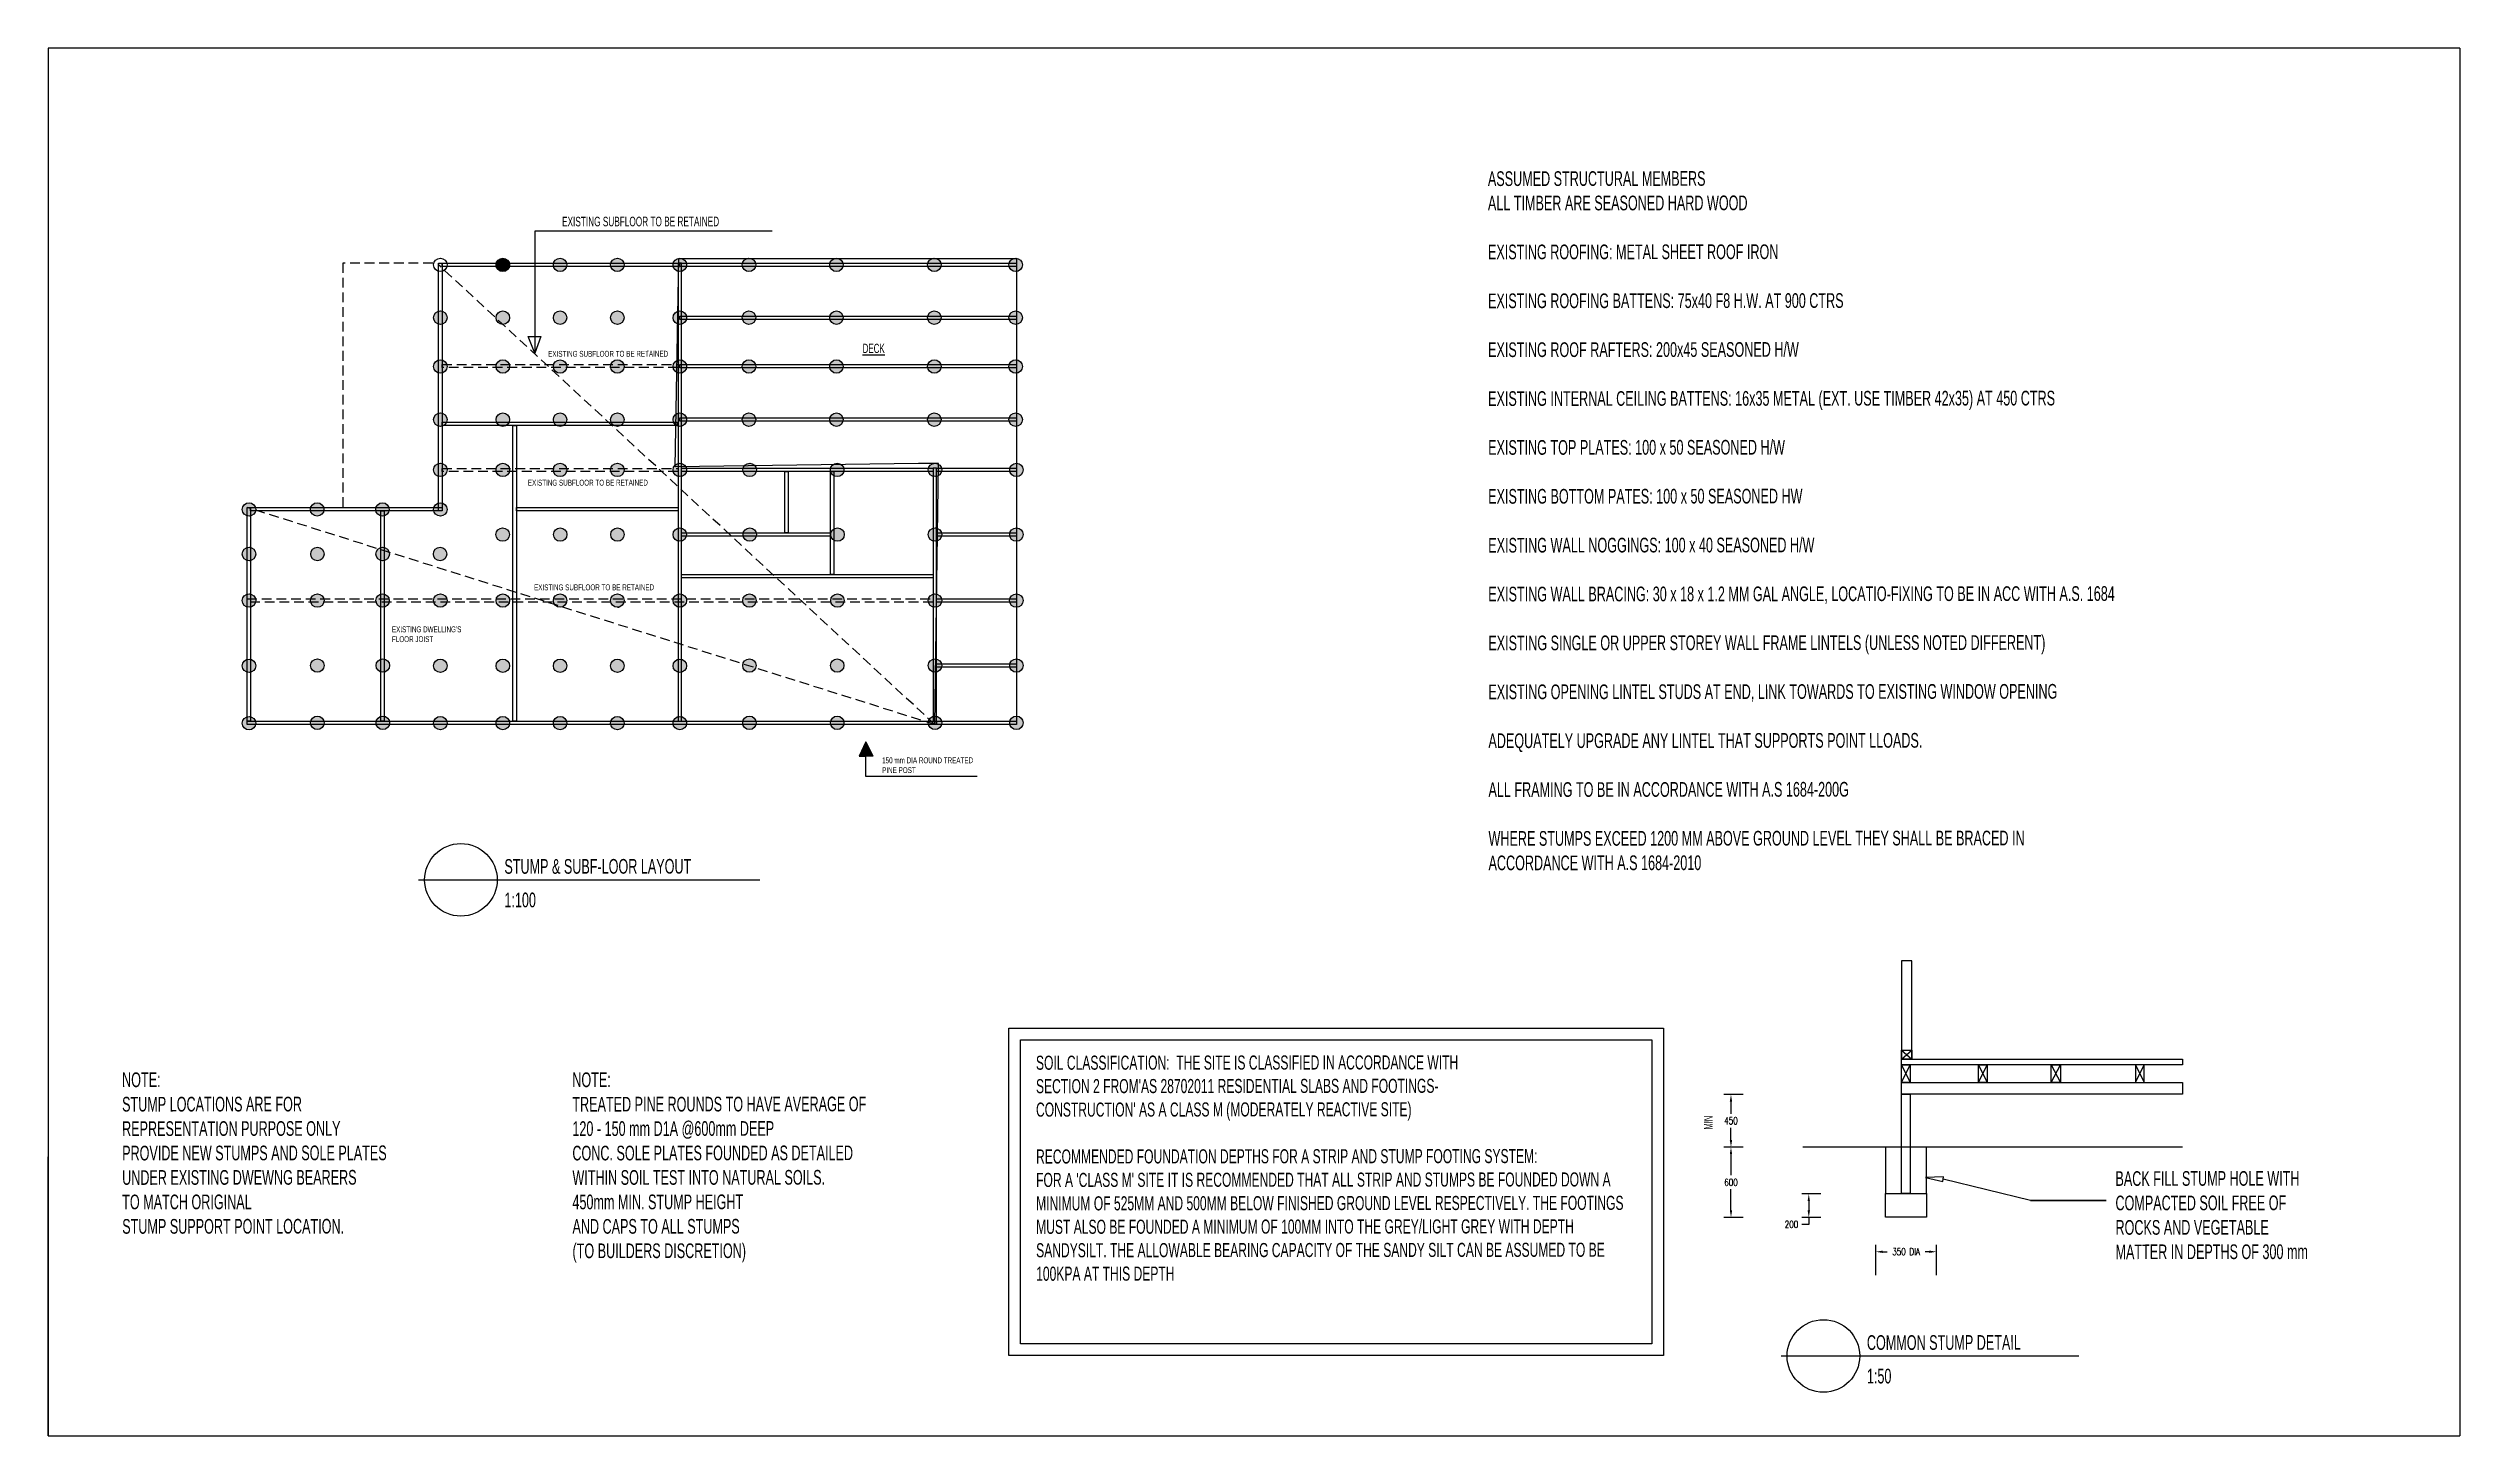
# Model space of a CAD drawing. Header units: inches. Extents: x 26998 to 46838, y -509 to 4343.
# Drawn here: x 37995.4 to 38057.2, y 762.8 to 798.4 of the extents above; entities that cross this region are included whole.
import ezdxf

# ---------------------------------------------------------------- set-up
doc = ezdxf.new("R2010")
doc.units = ezdxf.units.IN
doc.header["$LTSCALE"] = 0.5
doc.header["$MEASUREMENT"] = 0
doc.linetypes.add('DASHED', pattern=[0.75, 0.5, -0.25])
doc.layers.get('Defpoints').update_dxf_attribs({"color": 140})
for name, color, linetype in [('A-MUROS', 1, 'Continuous'), ('A-NOMBRE_MATERIAL', 4, 'Continuous'), ('A-TEXTOS', 2, 'Continuous'), ('NUEVO DIBUJO', 2, 'Continuous')]:
    doc.layers.add(name, color=color, linetype=linetype)
doc.styles.get("Standard").update_dxf_attribs({"font": 'romans.shx', "width": 0.75})
doc.dimstyles.get("Standard").update_dxf_attribs({"dimtxt": 0.18, "dimasz": 0.18, "dimexe": 0.18, "dimexo": 0.0625, "dimgap": 0.09, "dimtad": 0, "dimtih": 1, "dimtoh": 1, "dimdec": 4, "dimzin": 0, "dimdsep": 46, "dimtxsty": 'Standard', "dimcen": 0.09, "dimadec": 0, "dimazin": 0, "dimtfac": 1, "dimtdec": 4, "dimtofl": 0, "dimtmove": 0, "dimatfit": 3, "dimfxl": 1, "dimtolj": 1, "dimtzin": 0, "dimarcsym": 0})

msp = doc.modelspace()

# ---------------------------------------------------------------- texts
at = {"color": 2, "linetype": 'ByBlock', "char_height": 0.150452333, "attachment_point": 1, "rotation": 0.054061914}
for insert in [(38008.1656992, 790.6281714), (38007.803852, 784.6423744)]:
    msp.add_mtext_dynamic_manual_height_columns('{\\fArial Narrow|b0|i0|c0|p34;EXISTING SUBFLOOR TO BE RETAINED}', width=5.163842693, gutter_width=0.7522617, heights=[0], dxfattribs=dict(at, insert=insert))
at = {"layer": 'A-TEXTOS', "attachment_point": 1}
for s, width, gutter_width, insert, char_height, rotation in [('{\\fArial Narrow|b0|i0|c0|p34;ASSUMED STRUCTURAL MEMBERS\\PALL TIMBER ARE SEASONED HARD WOOD\\P\\PEXISTING ROOFING: METAL SHEET ROOF IRON\\P\\PEXISTING ROOFING BATTENS: 75x40 F8 H.W. AT 900 CTRS\\P\\PEXISTING ROOF RAFTERS: 200x45 SEASONED H/W\\P\\PEXISTING INTERNAL CEILING BATTENS: 16x35 METAL (EXT. USE TIMBER 42x35) AT 450 CTRS\\P\\PEXISTING TOP PLATES: 100 x 50 SEASONED H/W\\P\\PEXISTING BOTTOM PATES: 100 x 50 SEASONED HW\\P\\PEXISTING WALL NOGGINGS: 100 x 40 SEASONED H/W\\P\\PEXISTING WALL BRACING: 30 x 18 x 1.2 MM GAL ANGLE, LOCATIO-FIXING TO BE IN ACC WITH A.S. 1684\\P\\PEXISTING SINGLE OR UPPER STOREY WALL FRAME LINTELS (UNLESS NOTED DIFFERENT)\\P\\PEXISTING OPENING LINTEL STUDS AT END, LINK TOWARDS TO EXISTING WINDOW OPENING\\P\\PADEQUATELY UPGRADE ANY LINTEL THAT SUPPORTS POINT LLOADS.\\P\\PALL FRAMING TO BE IN ACCORDANCE WITH A.S 1684-200G\\P\\PWHERE STUMPS EXCEED 1200 MM ABOVE GROUND LEVEL THEY SHALL BE BRACED IN\\PACCORDANCE WITH A.S 1684-2010}', 42.695006434, 1.8786291, (38032.2472342, 795.2309708), 0.375725824, 0.054061914), ('{\\fArial Narrow|b0|i0|c0|p34;STUMP & SUBF-LOOR LAYOUT}', 12.895706027, 1.8786291, (38007.0441992, 777.6035236), 0.375725824, 0.054061914), ('{\\fArial Narrow|b0|i0|c0|p34;1:100}', 12.895706027, 1.8786291, (38007.0441992, 776.7442201), 0.375725824, 0.054061914), ("{\\fArial Narrow|b0|i0|c0|p34;SOIL CLASSIFICATION:  THE SITE IS CLASSIFIED IN ACCORDANCE WITH\\PSECTION 2 FROM'AS 28702011 RESIDENTIAL SLABS AND FOOTINGS-\\PCONSTRUCTION' AS A CLASS M (MODERATELY REACTIVE SITE)\\P\\PRECOMMENDED FOUNDATION DEPTHS FOR A STRIP AND STUMP FOOTING SYSTEM:\\PFOR A 'CLASS M' SITE IT IS RECOMMENDED THAT ALL STRIP AND STUMPS BE FOUNDED DOWN A MINIMUM OF 525MM AND 500MM BELOW FINISHED GROUND LEVEL RESPECTIVELY. THE FOOTINGS MUST ALSO BE FOUNDED A MINIMUM OF 100MM INTO THE GREY/LIGHT GREY WITH DEPTH SANDYSILT. THE ALLOWABLE BEARING CAPACITY OF THE SANDY SILT CAN BE ASSUMED TO BE 100KPA AT THIS DEPTH}", 15.14008175, 1.8020432, (38020.6663863, 772.5649328), 0.3604086427, 0.054061914), ('{\\fArial Narrow|b0|i0|c0|p34;NOTE:\\PSTUMP LOCATIONS ARE FOR\\PREPRESENTATION PURPOSE ONLY\\PPROVIDE NEW STUMPS AND SOLE PLATES\\PUNDER EXISTING DWEWNG BEARERS\\PTO MATCH ORIGINAL\\PSTUMP SUPPORT POINT LOCATION.}', 12.895706027, 1.8786291, (37997.2471351, 772.1357692), 0.375725824, 0.054061914), ('{\\fArial Narrow|b0|i0|c0|p34;NOTE:\\PTREATED PINE ROUNDS TO HAVE AVERAGE OF\\P120 - 150 mm D1A @600mm DEEP\\PCONC. SOLE PLATES FOUNDED AS DETAILED\\PWITHIN SOIL TEST INTO NATURAL SOILS.\\P450mm MIN. STUMP HEIGHT\\PAND CAPS TO ALL STUMPS\\P(TO BUILDERS DISCRETION)}', 12.895706027, 1.8786291, (38008.7849471, 772.1357692), 0.375725824, 0.054061914), ('{\\fArial Narrow|b0|i0|c0|p34;MIN}', 0.811520511, 1.0842383, (38037.78636, 770.6730165), 0.216847666, 89.798996971), ('{\\fArial Narrow|b0|i0|c0|p34;BACK FILL STUMP HOLE WITH\\PCOMPACTED SOIL FREE OF\\PROCKS AND VEGETABLE\\PMATTER IN DEPTHS OF 300 mm}', 12.895706027, 1.8786291, (38048.3287269, 769.6044721), 0.375725824, 0.054061914), ('{\\fArial Narrow|b0|i0|c0|p34;COMMON STUMP DETAIL}', 12.895706027, 1.8786291, (38041.9596412, 765.40026), 0.375725824, 0.054061914), ('{\\fArial Narrow|b0|i0|c0|p34;1:50}', 12.895706027, 1.8786291, (38041.9596412, 764.5409565), 0.375725824, 0.054061914)]:
    msp.add_mtext_dynamic_manual_height_columns(s, width=width, gutter_width=gutter_width, heights=[0], dxfattribs=dict(at, insert=insert, char_height=char_height, rotation=rotation))
at = {"layer": 'A-TEXTOS', "color": 2, "attachment_point": 1, "rotation": 0.054061914}
for s, width, gutter_width, insert, char_height in [('{\\fArial Narrow|b0|i0|c0|p34;EXISTING SUBFLOOR TO BE RETAINED}', 8.43746213, 1.2291581, (38008.5223123, 794.0659517), 0.245831628), ('{\\fArial Narrow|b0|i0|c0|p34;EXISTING SUBFLOOR TO BE RETAINED}', 5.163842693, 0.7522617, (38007.6455176, 787.3251354), 0.150452333), ("{\\fArial Narrow|b0|i0|c0|p34;EXISTING DWELLING'S\\PFLOOR JOIST}", 5.163842693, 0.7522617, (38004.1622531, 783.5665307), 0.150452333), ('{\\fArial Narrow|b0|i0|c0|p34;150 mm DIA ROUND TREATED\\PPINE POST}', 5.163842693, 0.7522617, (38016.7243638, 780.209584), 0.150452333)]:
    msp.add_mtext_dynamic_manual_height_columns(s, width=width, gutter_width=gutter_width, heights=[0], dxfattribs=dict(at, insert=insert, char_height=char_height))
at = {"layer": 'NUEVO DIBUJO', "color": 2, "linetype": 'ByBlock', "insert": (38016.2251331, 790.8114673), "char_height": 0.237109014, "attachment_point": 1, "rotation": 0.054061914}
msp.add_mtext_dynamic_manual_height_columns('\\pxql;{\\fArial Narrow|b0|i0|c0|p34;\\LDECK}', width=3.528696202, gutter_width=1.1855451, heights=[0], dxfattribs=at)

# ---------------------------------------------------------------- blocks, each defined once
blk = doc.blocks.new('*D487')
at = {"layer": 'Defpoints', "color": 0, "transparency": 16777216}
for p in [(38038.477, 770.222), (38038.851, 770.222), (38038.851, 768.421)]:
    blk.add_point(p, dxfattribs=at)
at = {"layer": 'NUEVO DIBUJO', "color": 0, "lineweight": -2, "transparency": 16777216}
for p, q in [((38038.789, 770.222), (38038.297, 770.222)), ((38038.477, 770.042), (38038.477, 769.502)), ((38038.477, 768.601), (38038.477, 769.142)), ((38038.789, 768.421), (38038.297, 768.421))]:
    blk.add_line(p, q, dxfattribs=at)
at = {"layer": 'NUEVO DIBUJO', "color": 0, "transparency": 16777216}
for points in [[(38038.447, 770.042), (38038.507, 770.042), (38038.477, 770.222)], [(38038.447, 768.601), (38038.507, 768.601), (38038.477, 768.421)]]:
    blk.add_solid(points, dxfattribs=at)
at = {"layer": 'NUEVO DIBUJO', "color": 0, "transparency": 16777216, "insert": (38038.477, 769.322), "char_height": 0.18, "attachment_point": 5}
blk.add_mtext('\\A1;600', dxfattribs=at)
blk = doc.blocks.new('*D488')
at = {"layer": 'Defpoints', "color": 0, "transparency": 16777216}
for p in [(38038.477, 771.571), (38038.851, 771.571), (38038.851, 770.222)]:
    blk.add_point(p, dxfattribs=at)
at = {"layer": 'NUEVO DIBUJO', "color": 0, "lineweight": -2, "transparency": 16777216}
for p, q in [((38038.789, 771.571), (38038.297, 771.571)), ((38038.477, 771.391), (38038.477, 771.076)), ((38038.477, 770.402), (38038.477, 770.716)), ((38038.789, 770.222), (38038.297, 770.222))]:
    blk.add_line(p, q, dxfattribs=at)
at = {"layer": 'NUEVO DIBUJO', "color": 0, "transparency": 16777216}
for points in [[(38038.447, 771.391), (38038.507, 771.391), (38038.477, 771.571)], [(38038.447, 770.402), (38038.507, 770.402), (38038.477, 770.222)]]:
    blk.add_solid(points, dxfattribs=at)
at = {"layer": 'NUEVO DIBUJO', "color": 0, "transparency": 16777216, "insert": (38038.477, 770.896), "char_height": 0.18, "attachment_point": 5}
blk.add_mtext('\\A1;450', dxfattribs=at)
blk = doc.blocks.new('*D489')
at = {"layer": 'Defpoints', "color": 0, "transparency": 16777216}
for p in [(38040.845, 769.021), (38040.471, 768.421), (38040.845, 768.421)]:
    blk.add_point(p, dxfattribs=at)
at = {"layer": 'NUEVO DIBUJO', "color": 0, "lineweight": -2, "transparency": 16777216}
for p, q in [((38040.783, 769.021), (38040.291, 769.021)), ((38040.471, 768.841), (38040.471, 768.601)), ((38040.783, 768.421), (38040.291, 768.421)), ((38040.471, 768.241), (38040.291, 768.241)), ((38040.471, 768.421), (38040.471, 768.241))]:
    blk.add_line(p, q, dxfattribs=at)
at = {"layer": 'NUEVO DIBUJO', "color": 0, "transparency": 16777216}
for points in [[(38040.441, 768.841), (38040.501, 768.841), (38040.471, 769.021)], [(38040.441, 768.601), (38040.501, 768.601), (38040.471, 768.421)]]:
    blk.add_solid(points, dxfattribs=at)
at = {"layer": 'NUEVO DIBUJO', "color": 0, "transparency": 16777216, "insert": (38040.027, 768.241), "char_height": 0.18, "attachment_point": 5}
blk.add_mtext('\\A1;200', dxfattribs=at)
blk = doc.blocks.new('*D490')
at = {"layer": 'Defpoints', "color": 0, "transparency": 16777216}
for p in [(38043.744, 767.54), (38042.185, 766.878), (38043.744, 766.878)]:
    blk.add_point(p, dxfattribs=at)
at = {"layer": 'NUEVO DIBUJO', "color": 0, "lineweight": -2, "transparency": 16777216}
for p, q in [((38042.185, 766.941), (38042.185, 767.72)), ((38042.365, 767.54), (38042.476, 767.54)), ((38043.564, 767.54), (38043.453, 767.54)), ((38043.744, 766.941), (38043.744, 767.72))]:
    blk.add_line(p, q, dxfattribs=at)
at = {"layer": 'NUEVO DIBUJO', "color": 0, "transparency": 16777216}
for points in [[(38042.365, 767.57), (38042.365, 767.51), (38042.185, 767.54)], [(38043.564, 767.57), (38043.564, 767.51), (38043.744, 767.54)]]:
    blk.add_solid(points, dxfattribs=at)
at = {"layer": 'NUEVO DIBUJO', "color": 0, "transparency": 16777216, "insert": (38042.965, 767.54), "char_height": 0.18, "attachment_point": 5}
blk.add_mtext('\\A1;350 DIA', dxfattribs=at)

# ---------------------------------------------------------------- dimensions: what is measured, and where the dimension line sits
at = {"layer": 'NUEVO DIBUJO', "color": 2}
for base, p1, p2, text, picture, middle in [((38038.4768583, 771.5709955), (38038.8514054, 770.221606), (38038.8514054, 771.5709955), '450', '*D488', (38038.4768583, 770.8963008)), ((38038.4768583, 770.221606), (38038.8514054, 768.42147), (38038.8514054, 770.221606), '600', '*D487', (38038.4768583, 769.321538)), ((38040.4706428, 768.42147), (38040.8454899, 769.0214653), (38040.8454899, 768.42147), '200', '*D489', (38040.0270714, 768.24147))]:
    dim = msp.add_linear_dim(base=base, p1=p1, p2=p2, angle=90, text=text, dimstyle='Standard', dxfattribs=at)
    dim.commit()
    dim.dimension.update_dxf_attribs({"geometry": picture, "text_midpoint": middle})
dim = msp.add_linear_dim(base=(38043.7440675, 767.540314), p1=(38042.1851295, 766.8783119), p2=(38043.7440675, 766.8783119), text='350 DIA', dimstyle='Standard', dxfattribs=at)
dim.commit()
dim.dimension.update_dxf_attribs({"geometry": '*D490', "text_midpoint": (38042.9645985, 767.540314)})

# ---------------------------------------------------------------- hatches: boundary and pattern name
at = {"layer": 'A-NOMBRE_MATERIAL'}
h = msp.add_hatch(color=6, dxfattribs=at)
h.dxf.hatch_style = 1
edge = h.paths.add_edge_path()
edge.add_arc((38008.4708083, 792.8333342), 0.1721429, 0, 360)
edge = h.paths.add_edge_path()
edge.add_arc((38009.9393758, 792.8336757), 0.1721429, 0, 360)
edge = h.paths.add_edge_path()
edge.add_arc((38011.5405072, 792.8336757), 0.1721429, 0, 360)
edge = h.paths.add_edge_path()
edge.add_arc((38005.4029545, 791.4799443), 0.1721429, 0, 360)
edge = h.paths.add_edge_path()
edge.add_arc((38007.0038954, 791.4799443), 0.1721429, 0, 360)
edge = h.paths.add_edge_path()
edge.add_arc((38008.4708083, 791.4796028), 0.1721429, 0, 360)
edge = h.paths.add_edge_path()
edge.add_arc((38011.5405072, 791.4799443), 0.1721429, 0, 360)
edge = h.paths.add_edge_path()
edge.add_arc((38009.9393758, 791.4799443), 0.1721429, 0, 360)
edge = h.paths.add_edge_path()
edge.add_arc((38003.9287417, 781.0961043), 0.1721429, 0, 360)
edge = h.paths.add_edge_path()
edge.add_arc((38002.2512483, 781.0961043), 0.1721429, 0, 360)
edge = h.paths.add_edge_path()
edge.add_arc((38000.5004946, 781.086998), 0.1721429, 0, 360)
edge = h.paths.add_edge_path()
edge.add_arc((38007.0038954, 781.08966), 0.1721429, 0, 360)
edge = h.paths.add_edge_path()
edge.add_arc((38005.4029545, 781.08966), 0.1721429, 0, 360)
edge = h.paths.add_edge_path()
edge.add_arc((38002.2512483, 782.5649428), 0.1721429, 0, 360)
edge = h.paths.add_edge_path()
edge.add_arc((38000.5004946, 782.5587521), 0.1721429, 0, 360)
edge = h.paths.add_edge_path()
edge.add_arc((38003.9287417, 782.5649428), 0.1721429, 0, 360)
edge = h.paths.add_edge_path()
edge.add_arc((38007.0038954, 782.5586865), 0.1721429, 0, 360)
edge = h.paths.add_edge_path()
edge.add_arc((38005.4029545, 782.5586865), 0.1721429, 0, 360)
edge = h.paths.add_edge_path()
edge.add_arc((38009.9393758, 782.5586865), 0.1721429, 0, 360)
edge = h.paths.add_edge_path()
edge.add_arc((38008.4708083, 782.558345), 0.1721429, 0, 360)
edge = h.paths.add_edge_path()
edge.add_arc((38013.3227865, 781.0961043), 0.1721429, 0, 360)
edge = h.paths.add_edge_path()
edge.add_arc((38011.5405072, 781.08966), 0.1721429, 0, 360)
edge = h.paths.add_edge_path()
edge.add_arc((38009.9393758, 781.08966), 0.1721429, 0, 360)
edge = h.paths.add_edge_path()
edge.add_arc((38008.4708083, 781.0893185), 0.1721429, 0, 360)
edge = h.paths.add_edge_path()
edge.add_arc((38011.5405072, 782.5586865), 0.1721429, 0, 360)
edge = h.paths.add_edge_path()
edge.add_arc((38013.3227865, 782.5649428), 0.1721429, 0, 360)
edge = h.paths.add_edge_path()
edge.add_arc((38015.5740155, 782.5649428), 0.1721429, 0, 360)
edge = h.paths.add_edge_path()
edge.add_arc((38015.5740155, 781.0961043), 0.1721429, 0, 360)
edge = h.paths.add_edge_path()
edge.add_arc((38000.5004946, 784.2291974), 0.1721429, 0, 360)
edge = h.paths.add_edge_path()
edge.add_arc((38000.5004946, 785.423314), 0.1721429, 0, 360)
edge = h.paths.add_edge_path()
edge.add_arc((38000.5004946, 786.565022), 0.1721429, 0, 360)
edge = h.paths.add_edge_path()
edge.add_arc((38002.2523892, 785.423314), 0.1721429, 0, 360)
edge = h.paths.add_edge_path()
edge.add_arc((38002.2467262, 786.565022), 0.1721429, 0, 360)
edge = h.paths.add_edge_path()
edge.add_arc((38002.2512483, 784.2291974), 0.1721429, 0, 360)
edge = h.paths.add_edge_path()
edge.add_arc((38003.9223407, 784.2291974), 0.1721429, 0, 360)
edge = h.paths.add_edge_path()
edge.add_arc((38003.9243766, 785.423314), 0.1721429, 0, 360)
edge = h.paths.add_edge_path()
edge.add_arc((38003.9199517, 786.565022), 0.1721429, 0, 360)
edge = h.paths.add_edge_path()
edge.add_arc((38005.4029545, 786.565022), 0.1721429, 0, 360)
edge = h.paths.add_edge_path()
edge.add_arc((38005.4029545, 787.5784458), 0.1721429, 0, 360)
edge = h.paths.add_edge_path()
edge.add_arc((38005.4029545, 788.8668429), 0.1721429, 0, 360)
edge = h.paths.add_edge_path()
edge.add_arc((38005.4029545, 790.2286883), 0.1721429, 0, 360)
edge = h.paths.add_edge_path()
edge.add_arc((38007.0038954, 790.2286883), 0.1721429, 0, 360)
edge = h.paths.add_edge_path()
edge.add_arc((38007.0038954, 788.8668429), 0.1721429, 0, 360)
edge = h.paths.add_edge_path()
edge.add_arc((38009.9393758, 788.8668429), 0.1721429, 0, 360)
edge = h.paths.add_edge_path()
edge.add_arc((38008.4708083, 788.8665014), 0.1721429, 0, 360)
edge = h.paths.add_edge_path()
edge.add_arc((38011.5405072, 788.8668429), 0.1721429, 0, 360)
edge = h.paths.add_edge_path()
edge.add_arc((38011.5405072, 790.2286883), 0.1721429, 0, 360)
edge = h.paths.add_edge_path()
edge.add_arc((38009.9393758, 790.2286883), 0.1721429, 0, 360)
edge = h.paths.add_edge_path()
edge.add_arc((38008.4708083, 790.2283468), 0.1721429, 0, 360)
edge = h.paths.add_edge_path()
edge.add_arc((38011.5405072, 787.5784458), 0.1721429, 0, 360)
edge = h.paths.add_edge_path()
edge.add_arc((38009.9393758, 787.5784458), 0.1721429, 0, 360)
edge = h.paths.add_edge_path()
edge.add_arc((38008.4708083, 787.5781043), 0.1721429, 0, 360)
edge = h.paths.add_edge_path()
edge.add_arc((38007.0038954, 787.5784458), 0.1721429, 0, 360)
edge = h.paths.add_edge_path()
edge.add_arc((38018.0794513, 781.0961043), 0.1721429, 0, 360)
edge = h.paths.add_edge_path()
edge.add_arc((38018.0794513, 782.5649428), 0.1721429, 0, 360)
edge = h.paths.add_edge_path()
edge.add_arc((38018.0788537, 784.2291974), 0.1721429, 0, 360)
edge = h.paths.add_edge_path()
edge.add_arc((38018.0797431, 785.9209076), 0.1721429, 0, 360)
edge = h.paths.add_edge_path()
edge.add_arc((38018.0800683, 787.5784458), 0.1721429, 0, 360)
edge = h.paths.add_edge_path()
edge.add_arc((38015.572384, 787.5784458), 0.1721429, 0, 360)
edge = h.paths.add_edge_path()
edge.add_arc((38015.5807668, 785.9209076), 0.1721429, 0, 360)
edge = h.paths.add_edge_path()
edge.add_arc((38013.3300158, 787.5784458), 0.1721429, 0, 360)
edge = h.paths.add_edge_path()
edge.add_arc((38013.3319558, 785.9209076), 0.1721429, 0, 360)
edge = h.paths.add_edge_path()
edge.add_arc((38011.5392175, 785.9209076), 0.1721429, 0, 360)
edge = h.paths.add_edge_path()
edge.add_arc((38009.9414882, 785.9209076), 0.1721429, 0, 360)
edge = h.paths.add_edge_path()
edge.add_arc((38009.9393758, 784.2299296), 0.1721429, 0, 360)
edge = h.paths.add_edge_path()
edge.add_arc((38011.5405072, 784.2299296), 0.1721429, 0, 360)
edge = h.paths.add_edge_path()
edge.add_arc((38008.4708083, 784.229588), 0.1721429, 0, 360)
edge = h.paths.add_edge_path()
edge.add_arc((38013.3233118, 784.2291974), 0.1721429, 0, 360)
edge = h.paths.add_edge_path()
edge.add_arc((38015.5784293, 784.2291974), 0.1721429, 0, 360)
edge = h.paths.add_edge_path()
edge.add_arc((38005.3960949, 785.423314), 0.1721429, 0, 360)
edge = h.paths.add_edge_path()
edge.add_arc((38007.0000431, 785.9209076), 0.1721429, 0, 360)
edge = h.paths.add_edge_path()
edge.add_arc((38008.4753774, 785.9209076), 0.1721429, 0, 360)
edge = h.paths.add_edge_path()
edge.add_arc((38007.0038954, 784.2299296), 0.1721429, 0, 360)
edge = h.paths.add_edge_path()
edge.add_arc((38005.4029545, 784.2299296), 0.1721429, 0, 360)
edge = h.paths.add_edge_path()
edge.add_line((38009.9437224, 784.0566484), (38009.9872974, 784.0606722))
at = {"layer": 'NUEVO DIBUJO'}
h = msp.add_hatch(color=6, dxfattribs=at)
h.dxf.hatch_style = 1
edge = h.paths.add_edge_path()
edge.add_arc((38007.0038954, 792.8336757), 0.1721429, 0, 360)
h = msp.add_hatch(color=6, dxfattribs=at)
h.dxf.hatch_style = 1
edge = h.paths.add_edge_path()
edge.add_arc((38013.3117985, 792.8336757), 0.1721429, 0, 360)
edge = h.paths.add_edge_path()
edge.add_arc((38013.3117985, 791.4799443), 0.1721429, 0, 360)
edge = h.paths.add_edge_path()
edge.add_arc((38013.3117985, 790.2286883), 0.1721429, 0, 360)
edge = h.paths.add_edge_path()
edge.add_arc((38013.3117985, 788.8668429), 0.1721429, 0, 360)
edge = h.paths.add_edge_path()
edge.add_arc((38015.5541667, 792.8336757), 0.1721429, 0, 360)
edge = h.paths.add_edge_path()
edge.add_arc((38015.5541667, 791.4799443), 0.1721429, 0, 360)
edge = h.paths.add_edge_path()
edge.add_arc((38015.5541667, 790.2286883), 0.1721429, 0, 360)
edge = h.paths.add_edge_path()
edge.add_arc((38015.5541667, 788.8668429), 0.1721429, 0, 360)
edge = h.paths.add_edge_path()
edge.add_arc((38018.0618511, 792.8336757), 0.1721429, 0, 360)
edge = h.paths.add_edge_path()
edge.add_arc((38018.0618511, 791.4799443), 0.1721429, 0, 360)
edge = h.paths.add_edge_path()
edge.add_arc((38018.0618511, 790.2286883), 0.1721429, 0, 360)
edge = h.paths.add_edge_path()
edge.add_arc((38018.0618511, 788.8668429), 0.1721429, 0, 360)
edge = h.paths.add_edge_path()
edge.add_arc((38020.1473008, 788.8668429), 0.1721429, 0, 360)
edge = h.paths.add_edge_path()
edge.add_arc((38020.1473008, 790.2286883), 0.1721429, 0, 360)
edge = h.paths.add_edge_path()
edge.add_arc((38020.1473008, 791.4799443), 0.1721429, 0, 360)
edge = h.paths.add_edge_path()
edge.add_arc((38020.1473008, 792.8336757), 0.1721429, 0, 360)
edge = h.paths.add_edge_path()
edge.add_arc((38020.1655181, 787.5784458), 0.1721429, 0, 360)
edge = h.paths.add_edge_path()
edge.add_arc((38020.1649011, 781.0961043), 0.1721429, 0, 360)
edge = h.paths.add_edge_path()
edge.add_arc((38020.1649011, 782.5649428), 0.1721429, 0, 360)
edge = h.paths.add_edge_path()
edge.add_arc((38020.1643035, 784.2291974), 0.1721429, 0, 360)
edge = h.paths.add_edge_path()
edge.add_arc((38020.1651929, 785.9209076), 0.1721429, 0, 360)
h = msp.add_hatch(color=2, dxfattribs=at)
h.dxf.hatch_style = 1
h.paths.add_polyline_path([(38016.3106123, 780.6082353), (38016.1328975, 780.2459449), (38016.3106123, 780.2459449)])
h.paths.add_polyline_path([(38016.3106123, 780.6082353), (38016.3106123, 780.2459449), (38016.4883272, 780.2459449)])

# ---------------------------------------------------------------- linework, layer by layer
at = {"color": 0}
for p, q in [((37995.3547636, 798.3863449), (37995.3547636, 762.8238411)), ((38057.152663, 798.3863449), (37995.3547636, 798.3863449)), ((38057.152663, 798.3863449), (38057.152663, 762.8238411)), ((37995.3547636, 762.8238411), (37995.3547636, 769.9770606)), ((38043.9186661, 769.4564619), (38043.4647696, 769.446862)), ((38043.9186661, 769.4564619), (38043.4647696, 769.446862)), ((38043.4647696, 769.446862), (38043.9060662, 769.3390128)), ((38043.4647696, 769.446862), (38043.9060662, 769.3390128)), ((38043.9060662, 769.3390128), (38043.9186661, 769.4564619)), ((38043.9060662, 769.3390128), (38043.9186661, 769.4564619)), ((38046.1479902, 768.8563166), (38048.0909044, 768.8563166)), ((38039.7590685, 764.8695075), (38047.3905126, 764.8695075))]:
    msp.add_line(p, q, dxfattribs=at)
at = {"color": 6}
for p, q in [((38000.5832393, 784.0877594), (38000.618541, 784.1147484)), ((38009.9437224, 784.0566484), (38009.9872974, 784.0606722))]:
    msp.add_line(p, q, dxfattribs=at)
at = {"layer": 'A-MUROS', "color": 6}
msp.add_lwpolyline([(38011.5170167, 792.9999898), (38020.1649011, 792.9999898), (38020.1649011, 781.0527201), (38018.0777184, 781.0527201), (38018.1664454, 787.7463625), (38017.6588131, 787.7463625), (38011.421845, 787.6574857), (38011.5170167, 792.9999898), (38020.1649011, 792.9999898), (38020.1649011, 781.0527201)], dxfattribs=at)
at = {"layer": 'A-NOMBRE_MATERIAL', "color": 6}
msp.add_lwpolyline([(38003.8779033, 786.5286474), (38003.9671634, 786.5286474), (38003.9671634, 781.1399683), (38003.8779033, 781.1399683)], close=True, dxfattribs=at)
msp.add_circle((38002.2512483, 781.0961043), 0.1721429, dxfattribs=at)
at = {"layer": 'A-TEXTOS', "color": 2}
msp.add_line((38013.9022881, 793.7016571), (38007.8256925, 793.7016571), dxfattribs=at)
at = {"layer": 'A-TEXTOS'}
msp.add_line((38004.8436265, 777.0727712), (38013.59112, 777.0727712), dxfattribs=at)
at = {"layer": 'NUEVO DIBUJO', "color": 2}
for p, q in [((38007.8256925, 793.7016571), (38007.8256925, 790.5672887)), ((38007.6512498, 790.9993032), (38007.9776898, 790.9993032)), ((38007.9776898, 790.9993032), (38007.8256925, 790.5672887)), ((38016.3106123, 780.6082353), (38016.1328975, 780.2459449)), ((38016.3106123, 779.7237439), (38016.3106123, 780.6082353)), ((38016.3106123, 780.6082353), (38016.4883272, 780.2459449)), ((38016.1328975, 780.2459449), (38016.3106123, 780.2459449)), ((38016.4883272, 780.2459449), (38016.3106123, 780.2459449)), ((38019.1561824, 779.7237439), (38016.3106123, 779.7237439)), ((38042.8424244, 772.7034806), (38043.1124224, 772.4780323)), ((38042.8424244, 772.4780323), (38043.1124224, 772.7034806)), ((38042.8424244, 772.3289335), (38043.0678727, 771.878037)), ((38042.8424244, 771.878037), (38043.0678727, 772.3289335)), ((38044.8237591, 771.878037), (38045.0459074, 772.3289335)), ((38044.8237591, 772.3289335), (38045.0459074, 771.878037)), ((38046.6808947, 772.3289335), (38046.9223928, 771.878037)), ((38046.6808947, 771.878037), (38046.9223928, 772.3289335)), ((38048.8431279, 772.3289335), (38049.0685762, 771.878037)), ((38048.8431279, 771.878037), (38049.0685762, 772.3289335)), ((38042.4360776, 770.2301497), (38042.4360776, 769.030009)), ((38043.4869694, 769.030009), (38043.4869694, 770.2301497)), ((37995.3547636, 762.8238411), (38057.152663, 762.8238411))]:
    msp.add_line(p, q, dxfattribs=at)
at = {"layer": 'NUEVO DIBUJO', "color": 1, "linetype": 'DASHED'}
for q in [(38005.3589435, 792.8333833), (38000.4523278, 786.6157974)]:
    msp.add_line((38018.0743889, 781.0527201), q, dxfattribs=at)
at = {"layer": 'NUEVO DIBUJO', "color": 1}
msp.add_line((38007.8256925, 790.5672887), (38007.6512498, 790.9993032), dxfattribs=at)
at = {"layer": 'NUEVO DIBUJO', "color": 2, "lineweight": 30}
msp.add_line((38040.321544, 770.2301497), (38050.0434186, 770.2301497), dxfattribs=at)
at = {"layer": 'NUEVO DIBUJO', "color": 1, "linetype": 'DASHED'}
msp.add_lwpolyline([(38005.2135659, 792.8769583), (38002.9056406, 792.8769583), (38002.9056357, 786.6157974)], dxfattribs=at)
at = {"layer": 'NUEVO DIBUJO', "color": 6}
for points in [[(38005.3589435, 792.8769583), (38005.4483312, 792.8769583), (38005.4483312, 786.5286474), (38005.3589435, 786.5286474)], [(38005.4483312, 792.8769583), (38011.4932854, 792.8769583), (38011.4932854, 792.7897101), (38005.4483312, 792.7897101)], [(38011.5826927, 792.8769583), (38011.4932854, 792.8769583), (38011.4932854, 781.1399683), (38011.5826927, 781.1399683)], [(38011.5405072, 792.8763184), (38020.1649011, 792.8763184), (38020.1649011, 792.7910331), (38011.5405072, 792.7910331)], [(38011.5405072, 791.522587), (38020.1649011, 791.522587), (38020.1649011, 791.4373017), (38011.5405072, 791.4373017)], [(38011.5405072, 790.280319), (38020.1649011, 790.280319), (38020.1649011, 790.1950337), (38011.5405072, 790.1950337)], [(38005.4483312, 788.8054421), (38011.4725284, 788.8054421), (38011.4725284, 788.7201567), (38005.4483312, 788.7201567)], [(38007.2639962, 788.7160348), (38007.3532563, 788.7160348), (38007.3532563, 781.1399683), (38007.2639962, 781.1399683)], [(38011.5405072, 788.9094856), (38020.1649011, 788.9094856), (38020.1649011, 788.8242002), (38011.5405072, 788.8242002)], [(38011.5826927, 787.6274445), (38018.0286548, 787.6274445), (38018.0286548, 787.5382335), (38011.5826927, 787.5382335)], [(38014.2313472, 787.5382335), (38014.3205582, 787.5382335), (38014.3205582, 785.9677663), (38014.2313472, 785.9677663)], [(38015.3987454, 787.5382335), (38015.4881527, 787.5382335), (38015.4881527, 784.8978229), (38015.3987454, 784.8978229)], [(38018.1180621, 787.6274445), (38018.0286548, 787.6274445), (38018.0286548, 781.1399683), (38018.1180621, 781.1399683)], [(38018.1180621, 787.6274445), (38020.1649011, 787.6274445), (38020.1649011, 787.5421591), (38018.1180621, 787.5421591)], [(38000.4523278, 786.6157974), (38000.5417253, 786.6157974), (38000.5417253, 781.1399683), (38000.4523278, 781.1399683)], [(38000.5417253, 786.6157974), (38005.4483312, 786.6157974), (38005.4483312, 786.5286474), (38000.5417253, 786.5286474)], [(38007.3532563, 786.6157974), (38011.4932854, 786.6157974), (38011.4932854, 786.5286474), (38007.3532563, 786.5286474)], [(38011.5826927, 785.9677663), (38015.3987454, 785.9677663), (38015.3987454, 785.8805181), (38011.5826927, 785.8805181)], [(38018.1183539, 785.9635502), (38020.1651929, 785.9635502), (38020.1651929, 785.8782649), (38018.1183539, 785.8782649)], [(38011.5826927, 784.8978229), (38018.0286548, 784.8978229), (38018.0286548, 784.8105747), (38011.5826927, 784.8105747)], [(38018.1174645, 784.2718401), (38020.1643035, 784.2718401), (38020.1643035, 784.1865547), (38018.1174645, 784.1865547)], [(38018.1180621, 782.6075855), (38020.1649011, 782.6075855), (38020.1649011, 782.5223001), (38018.1180621, 782.5223001)], [(38000.4523278, 781.1399683), (38018.1180621, 781.1399683), (38018.1180621, 781.0527201), (38000.4523278, 781.0527201)], [(38018.1180621, 781.138747), (38020.1649011, 781.138747), (38020.1649011, 781.0534616), (38018.1180621, 781.0534616)]]:
    msp.add_lwpolyline(points, close=True, dxfattribs=at)
at = {"layer": 'NUEVO DIBUJO', "color": 6, "linetype": 'DASHED'}
for points in [[(38005.4483312, 790.2760989), (38011.4932854, 790.2760989), (38011.4932854, 790.1992538), (38005.4483312, 790.1992538)], [(38005.4483312, 787.6171396), (38011.4932854, 787.6171396), (38011.4932854, 787.5382335), (38005.4483312, 787.5382335)], [(38000.4523278, 784.2705978), (38018.0286548, 784.2705978), (38018.0286548, 784.1915936), (38000.4523278, 784.1915936)]]:
    msp.add_lwpolyline(points, close=True, dxfattribs=at)
at = {"layer": 'NUEVO DIBUJO', "color": 2}
for points in [[(38042.8424244, 772.4780323), (38043.1124224, 772.4780323), (38043.1124224, 774.9990628), (38042.8424244, 774.9990628)], [(38019.971937, 773.2686045), (38036.748407, 773.2686045), (38036.748407, 764.8770245), (38019.971937, 764.8770245)], [(38020.2704347, 772.9701068), (38036.4499093, 772.9701068), (38036.4499093, 765.1785972), (38020.2704347, 765.1785972)], [(38042.8424244, 772.7034806), (38043.1124224, 772.7034806), (38043.1124224, 772.4780323), (38042.8424244, 772.4780323)], [(38042.8424244, 772.4780323), (38050.0434186, 772.4780323), (38050.0434186, 772.3289335), (38042.8424244, 772.3289335)], [(38042.8424244, 772.3289335), (38043.0678727, 772.3289335), (38043.0678727, 771.878037), (38042.8424244, 771.878037)], [(38042.8424244, 771.878037), (38050.0434186, 771.878037), (38050.0434186, 771.5795393), (38042.8424244, 771.5795393)], [(38044.8237591, 772.3289335), (38045.0459074, 772.3289335), (38045.0459074, 771.878037), (38044.8237591, 771.878037)], [(38046.6808947, 772.3289335), (38046.9223928, 772.3289335), (38046.9223928, 771.878037), (38046.6808947, 771.878037)], [(38048.8431279, 771.878037), (38049.0685762, 771.878037), (38049.0685762, 772.3289335), (38048.8431279, 772.3289335)], [(38042.8424244, 771.5795393), (38043.0677227, 771.5795393), (38043.0677227, 769.030009), (38042.8424244, 769.030009)], [(38042.4360776, 769.030009), (38043.4869694, 769.030009), (38043.4869694, 768.4300137), (38042.4360776, 768.4300137)]]:
    msp.add_lwpolyline(points, close=True, dxfattribs=at)
msp.add_lwpolyline([(38048.0909044, 768.8563166), (38046.1479902, 768.8563166), (38043.9122666, 769.3968096), (38043.9186661, 769.4564619), (38043.4647696, 769.446862), (38043.9060662, 769.3390128), (38043.9122666, 769.3968096)], dxfattribs=at)
at = {"layer": 'NUEVO DIBUJO', "color": 6}
for centre in [(38005.4029545, 792.8336757), (38007.0038954, 792.8336757), (38008.4708083, 792.8333342), (38009.9393758, 792.8336757), (38013.3117985, 792.8336757), (38015.5541667, 792.8336757), (38018.0618511, 792.8336757), (38020.1473008, 792.8336757), (38005.4029545, 791.4799443), (38007.0038954, 791.4799443), (38008.4708083, 791.4796028), (38009.9393758, 791.4799443), (38013.3117985, 791.4799443), (38015.5541667, 791.4799443), (38018.0618511, 791.4799443), (38020.1473008, 791.4799443), (38005.4029545, 790.2286883), (38007.0038954, 790.2286883), (38008.4708083, 790.2283468), (38009.9393758, 790.2286883), (38011.5405072, 790.2286883), (38013.3117985, 790.2286883), (38015.5541667, 790.2286883), (38018.0618511, 790.2286883), (38020.1473008, 790.2286883), (38005.4029545, 788.8668429), (38007.0038954, 788.8668429), (38008.4708083, 788.8665014), (38009.9393758, 788.8668429), (38011.5405072, 788.8668429), (38013.3117985, 788.8668429), (38015.5541667, 788.8668429), (38018.0618511, 788.8668429), (38020.1473008, 788.8668429), (38005.4029545, 787.5784458), (38007.0038954, 787.5784458), (38018.0800683, 787.5784458), (38020.1655181, 787.5784458), (38002.2467262, 786.565022), (38005.4029545, 786.565022), (38007.0000431, 785.9209076), (38008.4753774, 785.9209076), (38009.9414882, 785.9209076), (38015.5807668, 785.9209076), (38020.1651929, 785.9209076), (38000.5004946, 785.423314), (38002.2523892, 785.423314), (38003.9243766, 785.423314), (38005.3960949, 785.423314), (38000.5004946, 784.2291974), (38002.2512483, 784.2291974), (38003.9223407, 784.2291974), (38005.4029545, 784.2299296), (38007.0038954, 784.2299296), (38008.4708083, 784.229588), (38009.9393758, 784.2299296), (38011.5405072, 784.2299296), (38013.3233118, 784.2291974), (38020.1643035, 784.2291974), (38000.5004946, 782.5587521), (38002.2512483, 782.5649428), (38003.9287417, 782.5649428), (38005.4029545, 782.5586865), (38007.0038954, 782.5586865), (38008.4708083, 782.558345), (38009.9393758, 782.5586865), (38011.5405072, 782.5586865), (38013.3227865, 782.5649428), (38015.5740155, 782.5649428), (38020.1649011, 782.5649428), (38000.5004946, 781.086998), (38003.9287417, 781.0961043), (38005.4029545, 781.08966), (38007.0038954, 781.08966), (38008.4708083, 781.0893185), (38009.9393758, 781.08966), (38011.5405072, 781.08966), (38013.3227865, 781.0961043), (38015.5740155, 781.0961043), (38020.1649011, 781.0961043)]:
    msp.add_circle(centre, 0.1721429, dxfattribs=at)
at = {"layer": 'NUEVO DIBUJO', "color": 1}
for centre in [(38011.5405072, 792.8336757), (38011.5405072, 791.4799443), (38008.4708083, 787.5781043), (38009.9393758, 787.5784458), (38011.5405072, 787.5784458), (38013.3300158, 787.5784458), (38015.572384, 787.5784458), (38000.5004946, 786.565022), (38003.9199517, 786.565022), (38011.5392175, 785.9209076), (38013.3319558, 785.9209076), (38018.0797431, 785.9209076), (38015.5784293, 784.2291974), (38018.0788537, 784.2291974), (38018.0794513, 782.5649428), (38018.0794513, 781.0961043)]:
    msp.add_circle(centre, 0.1721429, dxfattribs=at)
at = {"layer": 'NUEVO DIBUJO', "color": 2}
for centre in [(38005.9301486, 777.0727712), (38040.8455907, 764.8695075)]:
    msp.add_circle(centre, 0.9297626, dxfattribs=at)

msp.set_redraw_order([(e.dxf.handle, doc.entitydb.next_handle()) for e in msp.query("TEXT MTEXT ATTDEF DIMENSION ARC_DIMENSION")])  # texts and dimensions are drawn at this point

doc.saveas('drawing.dxf')
